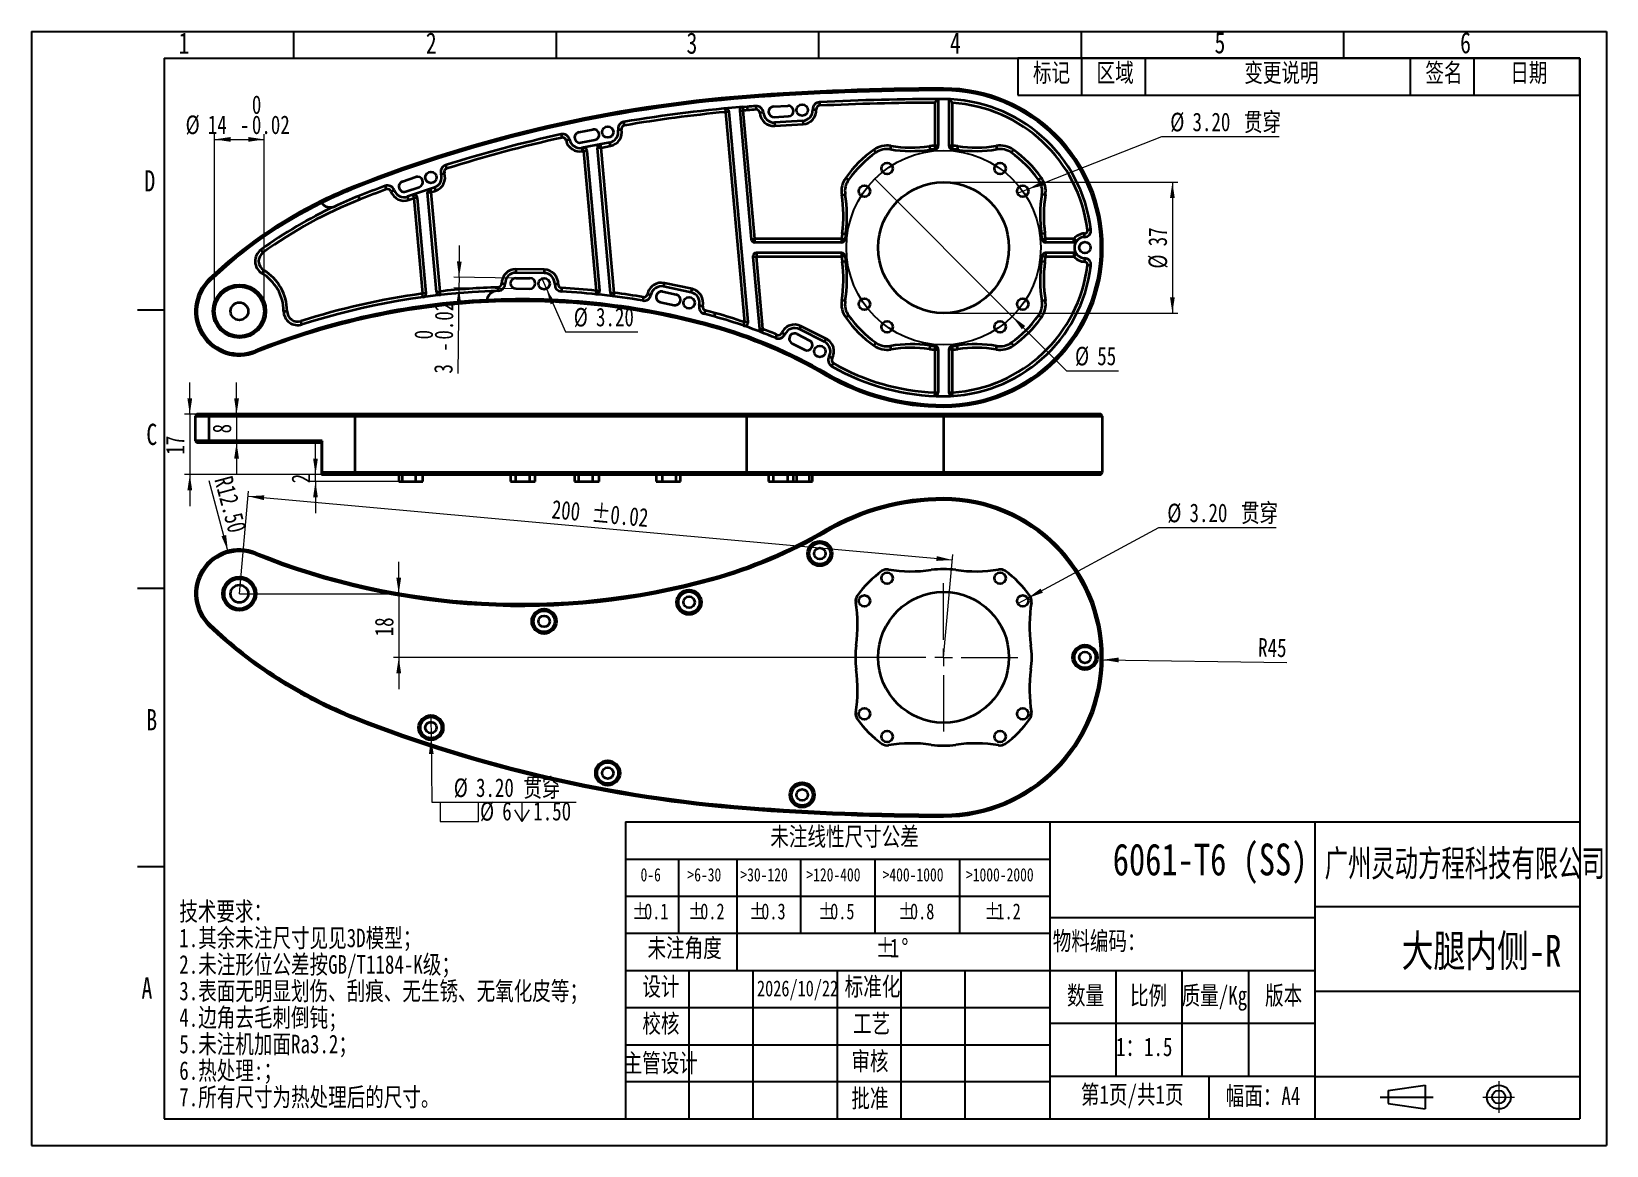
# Model space of a CAD drawing. Header units: millimetres. Extents: x 0 to 297, y 0 to 210.
import ezdxf

# ---------------------------------------------------------------- set-up
doc = ezdxf.new("R2010")
doc.units = ezdxf.units.MM
doc.linetypes.add('SLD-中心线', pattern=[34.29, 30.48, -1.27, 1.27, -1.27])
doc.linetypes.add('SLD-实线', pattern=[0])
for name, color, linetype in [('中心线层', 1, 'SLD-中心线'), ('尺寸线层', 83, 'SLD-实线'), ('文本', 7, 'SLD-实线')]:
    doc.layers.add(name, color=color, linetype=linetype)
doc.layers.add('粗实线层', color=7, linetype='SLD-实线', lineweight=35)
doc.styles.add('SLDTEXTSTYLE0', font='长仿宋体', dxfattribs={"bigfont": 'bigfont'})
doc.styles.add('SLDTEXTSTYLE1', font='长仿宋体')
doc.styles.add('SLDTEXTSTYLE2', font='长仿宋体')
doc.styles.add('SLDTEXTSTYLE3', font='长仿宋体', dxfattribs={"width": 0.880888, "bigfont": 'bigfont'})
doc.dimstyles.new('SLDDIMSTYLE0', dxfattribs={"dimtxt": 3.5, "dimasz": 3, "dimexe": 0, "dimexo": 0.0625, "dimgap": 0.875, "dimtad": 2, "dimlfac": 1.5, "dimrnd": 1e-09, "dimzin": 12, "dimdsep": 46, "dimtxsty": 'SLDTEXTSTYLE2', "dimsah": 1, "dimcen": 0.09, "dimadec": 0, "dimazin": 3, "dimtfac": 1, "dimtmove": 0, "dimatfit": 0, "dimfxl": 0, "dimfrac": 2, "dimtolj": 1, "dimtzin": 12, "dimarcsym": 0})
doc.dimstyles.new('SLDDIMSTYLE1', dxfattribs={"dimtxt": 3.5, "dimasz": 3, "dimexe": 0, "dimexo": 0.0625, "dimgap": 0.875, "dimtad": 2, "dimlfac": 1.5, "dimrnd": 1e-09, "dimzin": 12, "dimdsep": 46, "dimtxsty": 'SLDTEXTSTYLE2', "dimsah": 1, "dimcen": 0.09, "dimadec": 0, "dimazin": 3, "dimtol": 1, "dimtp": 0.02, "dimtm": 0.02, "dimtfac": 1, "dimtofl": 0, "dimtmove": 0, "dimatfit": 3, "dimfxl": 0, "dimfrac": 2, "dimtolj": 1, "dimarcsym": 0})
doc.dimstyles.new('SLDDIMSTYLE10', dxfattribs={"dimtxt": 3.5, "dimasz": 3, "dimexe": 0, "dimexo": 0.0625, "dimgap": 0.875, "dimtad": 2, "dimlfac": 1.5, "dimrnd": 1e-09, "dimzin": 12, "dimdsep": 46, "dimtxsty": 'SLDTEXTSTYLE2', "dimsah": 1, "dimcen": 0.09, "dimadec": 0, "dimazin": 3, "dimtfac": 1, "dimtofl": 0, "dimtmove": 0, "dimatfit": 3, "dimfxl": 0, "dimfrac": 2, "dimtolj": 1, "dimtzin": 12, "dimarcsym": 0})
doc.dimstyles.new('SLDDIMSTYLE2', dxfattribs={"dimtxt": 3.5, "dimasz": 3, "dimexe": 0, "dimexo": 0.0625, "dimgap": 0.875, "dimtad": 0, "dimtih": 1, "dimtoh": 1, "dimlfac": 1.5, "dimrnd": 1e-09, "dimzin": 12, "dimdsep": 46, "dimtxsty": 'SLDTEXTSTYLE2', "dimblk1": 'NONE', "dimsah": 1, "dimcen": 0, "dimadec": 0, "dimazin": 3, "dimtfac": 1, "dimtmove": 0, "dimatfit": 3, "dimldrblk": 'NONE', "dimfxl": 0, "dimfrac": 2, "dimtolj": 1, "dimtzin": 12, "dimarcsym": 0})
doc.dimstyles.new('SLDDIMSTYLE3', dxfattribs={"dimtxt": 3.5, "dimasz": 3, "dimexe": 0, "dimexo": 0.0625, "dimgap": 0.875, "dimtad": 0, "dimtih": 1, "dimtoh": 1, "dimlfac": 1.5, "dimrnd": 1e-09, "dimzin": 4, "dimdsep": 46, "dimtxsty": 'SLDTEXTSTYLE2', "dimblk1": 'NONE', "dimsah": 1, "dimcen": 0, "dimadec": 0, "dimazin": 1, "dimtfac": 1, "dimtmove": 0, "dimatfit": 3, "dimldrblk": 'NONE', "dimfxl": 0, "dimfrac": 2, "dimtolj": 1, "dimtzin": 12, "dimarcsym": 0})
doc.dimstyles.new('SLDDIMSTYLE4', dxfattribs={"dimtxt": 3.5, "dimasz": 3, "dimexe": 0, "dimexo": 0.0625, "dimgap": 0.875, "dimtad": 2, "dimlfac": 1.5, "dimrnd": 1e-09, "dimzin": 12, "dimdsep": 46, "dimtxsty": 'SLDTEXTSTYLE2', "dimsah": 1, "dimcen": 0, "dimadec": 0, "dimazin": 3, "dimtfac": 1, "dimtofl": 0, "dimtmove": 0, "dimatfit": 3, "dimfxl": 0, "dimfrac": 2, "dimtolj": 1, "dimtzin": 12, "dimarcsym": 0})
doc.dimstyles.new('SLDDIMSTYLE5', dxfattribs={"dimtxt": 3.5, "dimasz": 3, "dimexe": 0, "dimexo": 0.0625, "dimgap": 0.875, "dimtad": 2, "dimlfac": 1.5, "dimrnd": 1e-09, "dimzin": 4, "dimdsep": 46, "dimtxsty": 'SLDTEXTSTYLE2', "dimsah": 1, "dimcen": 0, "dimadec": 0, "dimazin": 1, "dimtfac": 1, "dimtofl": 0, "dimtmove": 0, "dimatfit": 3, "dimfxl": 0, "dimfrac": 2, "dimtolj": 1, "dimtzin": 12, "dimarcsym": 0})
doc.dimstyles.new('SLDDIMSTYLE6', dxfattribs={"dimtxt": 3.5, "dimasz": 3, "dimexe": 0, "dimexo": 0.0625, "dimgap": 0.875, "dimtad": 2, "dimlfac": 1.5, "dimrnd": 1e-09, "dimzin": 12, "dimdsep": 46, "dimtxsty": 'SLDTEXTSTYLE2', "dimblk1": 'NONE', "dimsah": 1, "dimcen": 0, "dimadec": 0, "dimazin": 3, "dimtfac": 1, "dimtmove": 0, "dimatfit": 3, "dimldrblk": 'NONE', "dimfxl": 0, "dimfrac": 2, "dimtolj": 1, "dimtzin": 12, "dimarcsym": 0})
doc.dimstyles.new('SLDDIMSTYLE7', dxfattribs={"dimtxt": 3.5, "dimasz": 3, "dimexe": 0, "dimexo": 0.0625, "dimgap": 0.875, "dimtad": 2, "dimlfac": 1.5, "dimrnd": 1e-09, "dimzin": 12, "dimdsep": 46, "dimtxsty": 'SLDTEXTSTYLE2', "dimsah": 1, "dimcen": 0.09, "dimadec": 0, "dimazin": 3, "dimtol": 1, "dimtm": 0.02, "dimtfac": 1, "dimtofl": 0, "dimtmove": 0, "dimatfit": 3, "dimfxl": 0, "dimfrac": 2, "dimtolj": 1, "dimarcsym": 0})
doc.dimstyles.new('SLDDIMSTYLE8', dxfattribs={"dimtxt": 3.5, "dimasz": 3, "dimexe": 0, "dimexo": 0.0625, "dimgap": 0.875, "dimtad": 2, "dimlfac": 1.5, "dimrnd": 1e-09, "dimzin": 12, "dimdsep": 46, "dimtxsty": 'SLDTEXTSTYLE2', "dimsah": 1, "dimcen": 0.09, "dimadec": 0, "dimazin": 3, "dimtol": 1, "dimtm": 0.02, "dimtfac": 1, "dimtmove": 0, "dimatfit": 0, "dimfxl": 0, "dimfrac": 2, "dimtolj": 1, "dimarcsym": 0})
doc.dimstyles.new('SLDDIMSTYLE9', dxfattribs={"dimtxt": 3.5, "dimasz": 3, "dimexe": 0, "dimexo": 0.0625, "dimgap": 0.875, "dimtad": 0, "dimtih": 1, "dimtoh": 1, "dimlfac": 1.5, "dimrnd": 1e-09, "dimzin": 4, "dimdsep": 46, "dimtxsty": 'SLDTEXTSTYLE2', "dimblk1": 'NONE', "dimsah": 1, "dimcen": 0, "dimadec": 0, "dimazin": 1, "dimtfac": 1, "dimtmove": 0, "dimatfit": 3, "dimldrblk": 'NONE', "dimfxl": 0, "dimfrac": 2, "dimtolj": 1, "dimtzin": 12, "dimarcsym": 0})

msp = doc.modelspace()

# ---------------------------------------------------------------- texts
at = {"layer": '文本', "linetype": 'SLD-实线', "lineweight": 18}
for s, insert, char_height, attachment_point, style in [('1', (27.7205, 209.8118), 4, 1, 'SLDTEXTSTYLE1'), ('2', (74.3597, 209.8118), 4, 1, 'SLDTEXTSTYLE1'), ('3', (123.5176, 209.8118), 4, 1, 'SLDTEXTSTYLE1'), ('4', (173.1919, 209.8118), 4, 1, 'SLDTEXTSTYLE1'), ('5', (223.0885, 209.8869), 4, 1, 'SLDTEXTSTYLE1'), ('6', (269.4005, 209.8869), 4, 1, 'SLDTEXTSTYLE1'), ('D', (21.2937, 183.851), 4, 1, 'SLDTEXTSTYLE1'), ('C', (21.6612, 136.0618), 4, 1, 'SLDTEXTSTYLE1'), ('B', (21.6612, 82.2545), 4, 1, 'SLDTEXTSTYLE1'), ('6061-T6 (SS)', (222.2572, 56.9221), 6, 2, 'SLDTEXTSTYLE2'), ('广州灵动方程科技有限公司', (243.8452, 55.7191), 5, 1, 'SLDTEXTSTYLE3'), ('技术要求：', (27.8644, 45.8841), 3.5, 1, 'SLDTEXTSTYLE0'), ('1.其余未注尺寸见见3D模型；', (27.8644, 40.8841), 3.5, 1, 'SLDTEXTSTYLE0'), ('物料编码：', (192.5793, 40.3195), 3.5, 1, 'SLDTEXTSTYLE0'), ('大腿内侧-R', (273.4214, 39.7104), 6, 2, 'SLDTEXTSTYLE0'), ('2.未注形位公差按GB/T1184-K级；', (27.8644, 35.8841), 3.5, 1, 'SLDTEXTSTYLE0'), ('A', (20.7491, 31.6776), 4, 1, 'SLDTEXTSTYLE1'), ('3.表面无明显划伤、刮痕、无生锈、无氧化皮等；', (27.8644, 30.8841), 3.5, 1, 'SLDTEXTSTYLE0'), ('设计', (115.195, 31.7209), 3.5, 1, 'SLDTEXTSTYLE0'), ('2026/10/22', (136.8093, 31.1194), 3, 1, 'SLDTEXTSTYLE2'), ('标准化', (153.3357, 31.7209), 3.5, 1, 'SLDTEXTSTYLE0'), ('数量', (195.2585, 30.0414), 3.5, 1, 'SLDTEXTSTYLE0'), ('比例', (207.1525, 30.0414), 3.5, 1, 'SLDTEXTSTYLE0'), ('质量/Kg', (216.882, 30.0414), 3.5, 1, 'SLDTEXTSTYLE0'), ('版本', (232.6177, 30.0414), 3.5, 1, 'SLDTEXTSTYLE0'), ('4.边角去毛刺倒钝;', (27.8644, 25.8841), 3.5, 1, 'SLDTEXTSTYLE0'), ('校核', (115.195, 24.7386), 3.5, 1, 'SLDTEXTSTYLE0'), ('工艺', (154.9107, 24.7386), 3.5, 1, 'SLDTEXTSTYLE0'), ('5.未注机加面Ra3.2；', (27.8644, 20.8841), 3.5, 1, 'SLDTEXTSTYLE0'), ('主管设计', (111.6497, 17.3105), 3.5, 1, 'SLDTEXTSTYLE0'), ('审核', (154.6003, 17.6531), 3.5, 1, 'SLDTEXTSTYLE0'), ('1：1.5', (204.5, 20.3402), 3.5, 1, 'SLDTEXTSTYLE0'), ('6.热处理:；', (27.8644, 15.8841), 3.5, 1, 'SLDTEXTSTYLE0'), ('第1页/共1页', (197.8882, 11.3599), 3.5, 1, 'SLDTEXTSTYLE0'), ('7.所有尺寸为热处理后的尺寸。', (27.8644, 10.8841), 3.5, 1, 'SLDTEXTSTYLE0'), ('批准', (154.6003, 10.6499), 3.5, 1, 'SLDTEXTSTYLE0'), ('幅面：A4', (225.1925, 11.1165), 3.5, 1, 'SLDTEXTSTYLE0')]:
    msp.add_mtext(s, dxfattribs=dict(at, insert=insert, char_height=char_height, attachment_point=attachment_point, style=style))

# ---------------------------------------------------------------- blocks, each defined once
blk = doc.blocks.new('SW_TABLEANNOTATION_0')
at = {"color": 0}
for p, q in [((0, 0), (0, -7)), ((0, 0), (12, 0)), ((0, 0), (0, -7)), ((106, 0), (0, 0)), ((12, 0), (12, -7)), ((12, 0), (24, 0)), ((24, 0), (24, -7)), ((24, 0), (74, 0)), ((74, 0), (74, -7)), ((74, 0), (86, 0)), ((86, 0), (86, -7)), ((86, 0), (106, 0)), ((106, 0), (106, -7)), ((106, -7), (106, 0)), ((0, -7), (12, -7)), ((0, -7), (106, -7)), ((12, -7), (24, -7)), ((24, -7), (74, -7)), ((74, -7), (86, -7)), ((86, -7), (106, -7))]:
    blk.add_line(p, q, dxfattribs=at)
at = {"color": 0, "char_height": 3.5, "attachment_point": 1, "style": 'SLDTEXTSTYLE0'}
for s, insert in [('标记', (2.85, -1.01)), ('区域', (14.85, -1.01)), ('变更说明', (42.7, -1.01)), ('签名', (76.85, -1.01)), ('日期', (92.85, -1.01))]:
    blk.add_mtext(s, dxfattribs=dict(at, insert=insert))
blk = doc.blocks.new('SW_TABLEANNOTATION_1')
at = {"color": 0}
for p, q in [((0, 0), (0, -7)), ((0, 0), (5, 0)), ((5, 0), (10, 0)), ((10, 0), (21, 0)), ((21, 0), (33, 0)), ((33, 0), (47, 0)), ((47, 0), (63, 0)), ((63, 0), (80, 0)), ((80, 0), (80, -7)), ((0, -7), (0, -14)), ((0, -7), (5, -7)), ((5, -7), (10, -7)), ((10, -7), (10, -14)), ((10, -7), (21, -7)), ((21, -7), (21, -14)), ((21, -7), (33, -7)), ((33, -7), (33, -14)), ((33, -7), (47, -7)), ((47, -7), (47, -14)), ((47, -7), (63, -7)), ((63, -7), (63, -14)), ((63, -7), (80, -7)), ((80, -7), (80, -14)), ((0, -14), (0, -21)), ((0, -14), (5, -14)), ((5, -14), (10, -14)), ((10, -14), (10, -21)), ((10, -14), (21, -14)), ((21, -14), (21, -21)), ((21, -14), (33, -14)), ((33, -14), (33, -21)), ((33, -14), (47, -14)), ((47, -14), (47, -21)), ((47, -14), (63, -14)), ((63, -14), (63, -21)), ((63, -14), (80, -14)), ((80, -14), (80, -21)), ((0, -21), (0, -28)), ((0, -21), (5, -21)), ((5, -21), (10, -21)), ((10, -21), (21, -21)), ((21, -21), (21, -28)), ((21, -21), (21, -28)), ((21, -21), (33, -21)), ((33, -21), (47, -21)), ((47, -21), (63, -21)), ((63, -21), (80, -21)), ((80, -21), (80, -28)), ((0, -28), (5, -28)), ((5, -28), (10, -28)), ((10, -28), (21, -28)), ((21, -28), (33, -28)), ((33, -28), (47, -28)), ((47, -28), (63, -28)), ((63, -28), (80, -28))]:
    blk.add_line(p, q, dxfattribs=at)
at = {"color": 0, "attachment_point": 1}
for s, insert, char_height, style in [('未注线性尺寸公差', (27.32, -1.01), 3.5, 'SLDTEXTSTYLE0'), ('0-6', (2.85, -8.72), 2.5, 'SLDTEXTSTYLE2'), ('>6-30', (11.69, -8.72), 2.5, 'SLDTEXTSTYLE2'), ('>30-120', (21.68, -8.72), 2.5, 'SLDTEXTSTYLE2'), ('>120-400', (34.12, -8.72), 2.5, 'SLDTEXTSTYLE2'), ('>400-1000', (48.5, -8.72), 2.5, 'SLDTEXTSTYLE2'), ('>1000-2000', (64.22, -8.72), 2.5, 'SLDTEXTSTYLE2'), ('%%p', (1.25, -15.37), 3, 'SLDTEXTSTYLE2'), ('0.1', (3.52, -15.37), 3, 'SLDTEXTSTYLE2'), ('%%p', (11.84, -15.37), 3, 'SLDTEXTSTYLE2'), ('0.2', (14.1, -15.37), 3, 'SLDTEXTSTYLE2'), ('%%p', (23.34, -15.37), 3, 'SLDTEXTSTYLE2'), ('0.3', (25.61, -15.37), 3, 'SLDTEXTSTYLE2'), ('%%p', (36.34, -15.37), 3, 'SLDTEXTSTYLE2'), ('0.5', (38.6, -15.37), 3, 'SLDTEXTSTYLE2'), ('%%p', (51.4, -15.37), 3, 'SLDTEXTSTYLE2'), ('0.8', (53.66, -15.37), 3, 'SLDTEXTSTYLE2'), ('%%p', (67.69, -15.37), 3, 'SLDTEXTSTYLE2'), ('1.2', (69.96, -15.37), 3, 'SLDTEXTSTYLE2'), ('未注角度', (4.16, -22.01), 3.5, 'SLDTEXTSTYLE0'), ('%%p', (47.19, -22.01), 3.5, 'SLDTEXTSTYLE2'), ('1', (49.84, -22.01), 3.5, 'SLDTEXTSTYLE2'), ('%%d', (52.04, -22.01), 3.5, 'SLDTEXTSTYLE2')]:
    blk.add_mtext(s, dxfattribs=dict(at, insert=insert, char_height=char_height, style=style))
blk = doc.blocks.new('_D')
at = {"layer": '尺寸线层', "linetype": 'SLD-实线', "lineweight": 18}
for p, q in [((38.67, 137.84), (38.67, 143.84)), ((38.67, 137.84), (38.67, 132.5)), ((38.67, 132.5), (38.67, 126.5))]:
    blk.add_line(p, q, dxfattribs=at)
for points in [[(38.67, 137.84), (39.12, 140.84), (38.22, 140.84)], [(38.67, 132.5), (38.22, 129.5), (39.12, 129.5)]]:
    blk.add_solid(points, dxfattribs=at)
at = {"layer": '尺寸线层', "linetype": 'SLD-实线', "lineweight": 18, "insert": (34.16, 134.24), "char_height": 3.5, "attachment_point": 1, "rotation": 90, "style": 'SLDTEXTSTYLE2'}
blk.add_mtext('8', dxfattribs=at)
blk = doc.blocks.new('_D_1')
at = {"layer": '尺寸线层', "linetype": 'SLD-实线', "lineweight": 18}
for p, q in [((29.85, 137.84), (29.85, 143.84)), ((33.69, 137.84), (28.85, 137.84)), ((29.85, 137.84), (29.85, 126.5)), ((54.7, 126.5), (28.85, 126.5)), ((29.85, 126.5), (29.85, 120.5))]:
    blk.add_line(p, q, dxfattribs=at)
for points in [[(29.85, 137.84), (30.3, 140.84), (29.4, 140.84)], [(29.85, 126.5), (29.4, 123.5), (30.3, 123.5)]]:
    blk.add_solid(points, dxfattribs=at)
at = {"layer": '尺寸线层', "linetype": 'SLD-实线', "lineweight": 18, "insert": (25.34, 130.22), "char_height": 3.5, "attachment_point": 1, "rotation": 90, "style": 'SLDTEXTSTYLE2'}
blk.add_mtext('17', dxfattribs=at)
blk = doc.blocks.new('_D_2')
at = {"layer": '尺寸线层', "linetype": 'SLD-实线', "lineweight": 18}
for p, q in [((53.55, 126.5), (53.55, 132.5)), ((54.7, 126.5), (52.55, 126.5)), ((69.95, 125.17), (52.55, 125.17)), ((53.55, 125.17), (53.55, 126.5)), ((53.55, 125.17), (53.55, 119.17))]:
    blk.add_line(p, q, dxfattribs=at)
for points in [[(53.55, 126.5), (54, 129.5), (53.1, 129.5)], [(53.55, 125.17), (53.1, 122.17), (54, 122.17)]]:
    blk.add_solid(points, dxfattribs=at)
at = {"layer": '尺寸线层', "linetype": 'SLD-实线', "lineweight": 18, "insert": (49.04, 124.83), "char_height": 3.5, "attachment_point": 1, "rotation": 90, "style": 'SLDTEXTSTYLE2'}
blk.add_mtext('2', dxfattribs=at)
blk = doc.blocks.new('_D_3')
at = {"layer": '尺寸线层', "linetype": 'SLD-实线', "lineweight": 18}
for p, q in [((39.2, 104.02), (40.95, 123.38)), ((40.86, 122.38), (173.65, 110.38)), ((171.99, 92.02), (173.74, 111.38))]:
    blk.add_line(p, q, dxfattribs=at)
for points in [[(40.86, 122.38), (43.81, 121.66), (43.89, 122.56)], [(173.65, 110.38), (170.7, 111.1), (170.62, 110.2)]]:
    blk.add_solid(points, dxfattribs=at)
at = {"layer": '尺寸线层', "linetype": 'SLD-实线', "lineweight": 18, "char_height": 3.5, "attachment_point": 1, "rotation": 354.8364, "style": 'SLDTEXTSTYLE2'}
for s, insert in [('200', (98.28, 121.72)), (' ±0.02', (104.01, 121.2))]:
    blk.add_mtext(s, dxfattribs=dict(at, insert=insert))
blk = doc.blocks.new('SW_SYMBOL_HOLE_SPOT')
at = {"layer": '尺寸线层', "color": 0, "linetype": 'SLD-实线', "lineweight": 18}
for p, q in [((0, 875), (0, 75)), ((1600, 75), (1600, 875)), ((0, 75), (1600, 75))]:
    blk.add_line(p, q, dxfattribs=at)
blk = doc.blocks.new('SW_SYMBOL_HOLE_DEPTH')
at = {"layer": '尺寸线层', "color": 0, "linetype": 'SLD-实线', "lineweight": 18}
for p, q in [((0, 875), (800, 875)), ((400, 875), (400, 75)), ((100, 555), (400, 75)), ((700, 555), (400, 75))]:
    blk.add_line(p, q, dxfattribs=at)
blk = doc.blocks.new('_D_4')
at = {"layer": '尺寸线层', "linetype": 'SLD-实线', "lineweight": 18}
for p, q in [((75.3, 80.78), (75.35, 76.78)), ((75.35, 76.78), (75.5, 64.7)), ((75.5, 64.7), (102.74, 64.7))]:
    blk.add_line(p, q, dxfattribs=at)
blk.add_solid([(75.35, 76.78), (74.94, 73.77), (75.84, 73.78)], dxfattribs=at)
at = {"layer": '尺寸线层', "linetype": 'SLD-实线', "lineweight": 18, "xscale": 0.004511737089201878, "yscale": 0.004511737089201878, "zscale": 0.004511737089201878}
for name, p in [('SW_SYMBOL_HOLE_SPOT', (77.09, 60.75)), ('SW_SYMBOL_HOLE_DEPTH', (90.66, 60.75))]:
    blk.add_blockref(name, p, dxfattribs=at)
at = {"layer": '尺寸线层', "linetype": 'SLD-实线', "lineweight": 18, "char_height": 3.5, "attachment_point": 1}
for s, insert, style in [('%%c', (79.63, 69.19), 'SLDTEXTSTYLE2'), ('3.20 贯穿', (83.82, 69.21), 'SLDTEXTSTYLE0'), ('%%c', (84.58, 64.75), 'SLDTEXTSTYLE2'), ('6', (88.77, 64.78), 'SLDTEXTSTYLE2'), ('1.50', (94.62, 64.78), 'SLDTEXTSTYLE2')]:
    blk.add_mtext(s, dxfattribs=dict(at, insert=insert, style=style))
blk = doc.blocks.new('_None')
blk = doc.blocks.new('_D_5')
at = {"layer": '尺寸线层', "linetype": 'SLD-实线', "lineweight": 18}
for p, q in [((187.86, 103.17), (212.6, 116.51)), ((212.6, 116.51), (234.74, 116.51)), ((185.98, 102.16), (187.86, 103.17))]:
    blk.add_line(p, q, dxfattribs=at)
blk.add_solid([(187.86, 103.17), (190.71, 104.2), (190.28, 104.99)], dxfattribs=at)
at = {"layer": '尺寸线层', "linetype": 'SLD-实线', "lineweight": 18, "char_height": 3.5, "attachment_point": 1}
for s, insert, style in [('%%c', (214.18, 120.99), 'SLDTEXTSTYLE2'), ('3.20', (218.37, 121.02), 'SLDTEXTSTYLE2'), (' 贯穿', (226.28, 121.02), 'SLDTEXTSTYLE0')]:
    blk.add_mtext(s, dxfattribs=dict(at, insert=insert, style=style))
blk = doc.blocks.new('_D_6')
at = {"layer": '尺寸线层', "linetype": 'SLD-实线', "lineweight": 18}
for p, q in [((69.25, 104.02), (69.25, 110.02)), ((39.2, 104.02), (70.25, 104.02)), ((69.25, 104.02), (69.25, 92.02)), ((157.99, 92.02), (68.25, 92.02)), ((69.25, 92.02), (69.25, 86.02))]:
    blk.add_line(p, q, dxfattribs=at)
for points in [[(69.25, 104.02), (69.7, 107.02), (68.8, 107.02)], [(69.25, 92.02), (68.8, 89.02), (69.7, 89.02)]]:
    blk.add_solid(points, dxfattribs=at)
at = {"layer": '尺寸线层', "linetype": 'SLD-实线', "lineweight": 18, "insert": (64.74, 95.98), "char_height": 3.5, "attachment_point": 1, "rotation": 90, "style": 'SLDTEXTSTYLE2'}
blk.add_mtext('18', dxfattribs=at)
blk = doc.blocks.new('_D_7')
at = {"layer": '尺寸线层', "linetype": 'SLD-实线', "lineweight": 18}
blk.add_line((201.99, 91.57), (236.71, 91.06), dxfattribs=at)
blk.add_solid([(201.99, 91.57), (204.98, 91.08), (204.99, 91.98)], dxfattribs=at)
at = {"layer": '尺寸线层', "linetype": 'SLD-实线', "lineweight": 18, "insert": (231.34, 95.65), "char_height": 3.5, "attachment_point": 1, "rotation": 359.151, "style": 'SLDTEXTSTYLE2'}
blk.add_mtext('R45', dxfattribs=at)
blk = doc.blocks.new('_D_8')
at = {"layer": '尺寸线层', "linetype": 'SLD-实线', "lineweight": 18}
blk.add_line((37.04, 112.07), (33.49, 125.32), dxfattribs=at)
blk.add_solid([(37.04, 112.07), (36.7, 115.08), (35.83, 114.85)], dxfattribs=at)
at = {"layer": '尺寸线层', "linetype": 'SLD-实线', "lineweight": 18, "insert": (37.83, 126.48), "char_height": 3.5, "attachment_point": 1, "rotation": 285, "style": 'SLDTEXTSTYLE2'}
blk.add_mtext('R12.50', dxfattribs=at)
blk = doc.blocks.new('SW_CENTERMARKSYMBOL_0')
at = {"layer": '中心线层', "color": 0, "linetype": 'SLD-中心线', "lineweight": 18}
for p, q in [((0, 3.33), (0, 14)), ((-3.33, 0), (-14, 0)), ((0, 0), (-1.67, 0)), ((0, 0), (0, 1.67)), ((0, 0), (0, -1.67)), ((0, 0), (1.67, 0)), ((3.33, 0), (14, 0)), ((0, -3.33), (0, -14))]:
    blk.add_line(p, q, dxfattribs=at)
blk = doc.blocks.new('_D_9')
at = {"layer": '尺寸线层', "linetype": 'SLD-实线', "lineweight": 18}
for p, q in [((159.03, 182.22), (184.95, 156.29)), ((184.95, 156.29), (195.2, 146.05)), ((195.2, 146.05), (205, 146.05))]:
    blk.add_line(p, q, dxfattribs=at)
blk.add_solid([(184.95, 156.29), (186.76, 153.85), (187.39, 154.49)], dxfattribs=at)
at = {"layer": '尺寸线层', "linetype": 'SLD-实线', "lineweight": 18, "char_height": 3.5, "attachment_point": 1, "style": 'SLDTEXTSTYLE2'}
for s, insert in [('%%c', (196.78, 150.56)), ('55', (200.97, 150.59))]:
    blk.add_mtext(s, dxfattribs=dict(at, insert=insert))
blk = doc.blocks.new('_D_10')
at = {"layer": '尺寸线层', "linetype": 'SLD-实线', "lineweight": 18}
for p, q in [((34.53, 157.26), (34.53, 190.66)), ((43.87, 157.26), (43.87, 190.66)), ((34.53, 189.66), (43.87, 189.66))]:
    blk.add_line(p, q, dxfattribs=at)
for points in [[(34.53, 189.66), (37.53, 189.21), (37.53, 190.11)], [(43.87, 189.66), (40.87, 190.11), (40.87, 189.21)]]:
    blk.add_solid(points, dxfattribs=at)
at = {"layer": '尺寸线层', "linetype": 'SLD-实线', "lineweight": 18, "char_height": 3.5, "attachment_point": 1, "style": 'SLDTEXTSTYLE2'}
for s, insert in [('0', (41.56, 197.97)), ('%%c', (29.06, 194.17)), ('14', (33.25, 194.2)), ('0.02', (41.56, 194.17)), ('-', (39.29, 194.17))]:
    blk.add_mtext(s, dxfattribs=dict(at, insert=insert))
blk = doc.blocks.new('_D_11')
at = {"layer": '尺寸线层', "linetype": 'SLD-实线', "lineweight": 18}
for p, q in [((80.63, 163.65), (80.7, 169.65)), ((91.34, 163.52), (79.63, 163.66)), ((80.63, 163.65), (80.61, 161.65)), ((91.31, 161.52), (79.61, 161.66)), ((80.61, 161.65), (80.42, 145.5))]:
    blk.add_line(p, q, dxfattribs=at)
for points in [[(80.63, 163.65), (81.12, 166.64), (80.22, 166.65)], [(80.61, 161.65), (80.12, 158.65), (81.02, 158.64)]]:
    blk.add_solid(points, dxfattribs=at)
at = {"layer": '尺寸线层', "linetype": 'SLD-实线', "lineweight": 18, "char_height": 3.5, "attachment_point": 1, "rotation": 89.3344, "style": 'SLDTEXTSTYLE2'}
for s, insert in [('0.02', (75.98, 151.94)), ('0', (72.18, 151.98)), ('-', (75.96, 149.68)), ('3', (75.89, 145.55))]:
    blk.add_mtext(s, dxfattribs=dict(at, insert=insert))
blk = doc.blocks.new('_D_12')
at = {"layer": '尺寸线层', "linetype": 'SLD-实线', "lineweight": 18}
for p, q in [((96.23, 163.44), (97.09, 161.49)), ((97.09, 161.49), (100.67, 153.38)), ((100.67, 153.38), (114.35, 153.38))]:
    blk.add_line(p, q, dxfattribs=at)
blk.add_solid([(97.09, 161.49), (97.89, 158.56), (98.71, 158.93)], dxfattribs=at)
at = {"layer": '尺寸线层', "linetype": 'SLD-实线', "lineweight": 18, "char_height": 3.5, "attachment_point": 1, "style": 'SLDTEXTSTYLE2'}
for s, insert in [('%%c', (102.26, 157.89)), ('3.20', (106.45, 157.92))]:
    blk.add_mtext(s, dxfattribs=dict(at, insert=insert))
blk = doc.blocks.new('_D_13')
at = {"layer": '尺寸线层', "linetype": 'SLD-实线', "lineweight": 18}
for p, q in [((171.99, 181.59), (216.14, 181.59)), ((215.14, 181.59), (215.14, 156.92)), ((171.99, 156.92), (216.14, 156.92))]:
    blk.add_line(p, q, dxfattribs=at)
for points in [[(215.14, 181.59), (214.69, 178.59), (215.59, 178.59)], [(215.14, 156.92), (215.59, 159.92), (214.69, 159.92)]]:
    blk.add_solid(points, dxfattribs=at)
at = {"layer": '尺寸线层', "linetype": 'SLD-实线', "lineweight": 18, "char_height": 3.5, "attachment_point": 1, "rotation": 90, "style": 'SLDTEXTSTYLE2'}
for s, insert in [('37', (210.61, 169.5)), ('%%c', (210.63, 165.31))]:
    blk.add_mtext(s, dxfattribs=dict(at, insert=insert))
blk = doc.blocks.new('_D_14')
at = {"layer": '尺寸线层', "linetype": 'SLD-实线', "lineweight": 18}
for p, q in [((187.91, 180.29), (213.16, 190.2)), ((213.16, 190.2), (235.3, 190.2)), ((185.92, 179.51), (187.91, 180.29))]:
    blk.add_line(p, q, dxfattribs=at)
blk.add_solid([(187.91, 180.29), (190.87, 180.97), (190.54, 181.81)], dxfattribs=at)
at = {"layer": '尺寸线层', "linetype": 'SLD-实线', "lineweight": 18, "char_height": 3.5, "attachment_point": 1}
for s, insert, style in [('%%c', (214.74, 194.69), 'SLDTEXTSTYLE2'), ('3.20', (218.93, 194.71), 'SLDTEXTSTYLE2'), (' 贯穿', (226.84, 194.71), 'SLDTEXTSTYLE0')]:
    blk.add_mtext(s, dxfattribs=dict(at, insert=insert, style=style))

# ---------------------------------------------------------------- dimensions: what is measured, and where the dimension line sits
at = {"layer": '尺寸线层', "linetype": 'SLD-实线', "lineweight": 18}
dim = msp.add_linear_dim(base=(43.8651, 189.6616), p1=(34.5318, 157.255), p2=(43.8651, 157.255), text='%%c<>', dimstyle='SLDDIMSTYLE7', dxfattribs=at)
dim.commit()
dim.dimension.update_dxf_attribs({"geometry": '_D_10', "text_midpoint": (39.1985, 189.6616), "dimtype": 160})
for p1, p2, text, dimstyle, picture, middle in [((185.9232, 179.5115), (187.9091, 180.291), '<> 贯穿', 'SLDDIMSTYLE3', '_D_14', (225.0237, 192.391)), ((185.9772, 102.1578), (187.8551, 103.1702), '<> 贯穿', 'SLDDIMSTYLE3', '_D_5', (224.4635, 118.6986)), ((75.2991, 80.7768), (75.3489, 76.7771), '%%c3.20 贯穿\\P{\\fGDT;v}<>{\\fGDT;x}1.50', 'SLDDIMSTYLE2', '_D_4', (89.9125, 64.6743))]:
    dim = msp.add_diameter_dim_2p(p1=p1, p2=p2, text=text, dimstyle=dimstyle, dxfattribs=at)
    dim.commit()
    dim.dimension.update_dxf_attribs({"geometry": picture, "text_midpoint": middle, "dimtype": 163})
for p1, p2, dimstyle, picture, middle in [((159.0271, 182.2187), (184.9543, 156.2914), 'SLDDIMSTYLE6', '_D_9', (200.89, 148.2667)), ((96.226, 163.4381), (97.0887, 161.487), 'SLDDIMSTYLE9', '_D_12', (108.3072, 155.5967))]:
    dim = msp.add_diameter_dim_2p(p1=p1, p2=p2, dimstyle=dimstyle, dxfattribs=at)
    dim.commit()
    dim.dimension.update_dxf_attribs({"geometry": picture, "text_midpoint": middle, "dimtype": 163})
dim = msp.add_linear_dim(base=(215.1446, 156.9217), p1=(171.9907, 181.5884), p2=(171.9907, 156.9217), angle=90, text='%%c<>', dimstyle='SLDDIMSTYLE10', dxfattribs=at)
dim.commit()
dim.dimension.update_dxf_attribs({"geometry": '_D_13', "text_midpoint": (215.1446, 169.255), "dimtype": 160})
for base, p1, p2, angle, dimstyle, picture, middle in [((80.6095, 161.6489), (91.336, 163.5244), (91.3128, 161.5245), 89.334438, 'SLDDIMSTYLE8', '_D_11', (80.5042, 152.5812)), ((29.8549, 126.505), (33.6876, 137.8383), (54.7007, 126.505), 90, 'SLDDIMSTYLE0', '_D_1', (29.8549, 132.1717)), ((38.6721, 132.505), (33.6876, 137.8383), (33.6876, 132.505), 90, 'SLDDIMSTYLE0', '_D', (38.6721, 135.1717)), ((53.5527, 126.505), (69.9548, 125.1717), (54.7007, 126.505), 90, 'SLDDIMSTYLE0', '_D_2', (53.5527, 125.8383)), ((173.6502, 110.3814), (39.1985, 104.0178), (171.9907, 92.0178), 354.836393, 'SLDDIMSTYLE1', '_D_3', (107.254, 116.3814)), ((69.2517, 92.0178), (39.1985, 104.0178), (157.9907, 92.0178), 90, 'SLDDIMSTYLE0', '_D_6', (69.2517, 98.0178))]:
    dim = msp.add_linear_dim(base=base, p1=p1, p2=p2, angle=angle, dimstyle=dimstyle, dxfattribs=at)
    dim.commit()
    dim.dimension.update_dxf_attribs({"geometry": picture, "text_midpoint": middle, "dimtype": 160})
for center, mpoint, dimstyle, picture, middle in [((39.1985, 104.0178), (37.0416, 112.0671), 'SLDDIMSTYLE5', '_D_8', (34.985, 119.7426)), ((171.9907, 92.0178), (201.9874, 91.5732), 'SLDDIMSTYLE4', '_D_7', (234.0305, 91.0984))]:
    dim = msp.add_radius_dim(center=center, mpoint=mpoint, dimstyle=dimstyle, dxfattribs=at)
    dim.commit()
    dim.dimension.update_dxf_attribs({"geometry": picture, "text_midpoint": middle, "dimtype": 164})

# ---------------------------------------------------------------- linework, layer by layer
for p, q in [((0, 210), (297, 210)), ((0, 210), (0, 0)), ((49.5, 205), (49.5, 210)), ((99, 205), (99, 210)), ((148.5, 205), (148.5, 210)), ((198, 205), (198, 210)), ((247.5, 205), (247.5, 210)), ((297, 210), (297, 0)), ((25, 205), (25, 5)), ((25, 205), (292, 205)), ((292, 205), (292, 5)), ((25, 157.5), (20, 157.5)), ((25, 105), (20, 105)), ((112, 61), (292, 61)), ((112, 61), (112, 5)), ((192, 61), (192, 5)), ((242, 61), (242, 5)), ((25, 52.5), (20, 52.5)), ((292, 45), (242, 45)), ((192, 43), (242, 43)), ((112, 33), (192, 33)), ((124, 5), (124, 33)), ((136, 33), (136, 5)), ((152, 5), (152, 33)), ((164, 5), (164, 33)), ((176, 33), (176, 5)), ((192, 33), (242, 33)), ((204.5, 33), (204.5, 13)), ((217, 13), (217, 33)), ((229.5, 33), (229.5, 13)), ((292, 29), (242, 29)), ((112, 26), (192, 26)), ((242, 23), (192, 23)), ((112, 19), (192, 19)), ((192, 12), (112, 12)), ((242, 13), (192, 13)), ((222, 13), (222, 5)), ((242, 13), (292, 13)), ((254.3263, 9.1343), (264.3263, 9.1343)), ((255.8263, 10.3843), (262.8263, 11.3843)), ((255.8263, 10.3843), (255.8263, 7.8843)), ((262.8263, 11.3843), (262.8263, 6.8843)), ((255.8263, 7.8843), (262.8263, 6.8843)), ((25, 5), (292, 5)), ((0, 0), (297, 0))]:
    msp.add_line(p, q)
for centre, radius in [((171.9907, 169.255), 18.3333), ((276.6808, 9.1343), 2.25), ((276.6808, 9.1343), 1.25)]:
    msp.add_circle(centre, radius)
at = {"layer": '中心线层', "linetype": 'SLD-中心线', "lineweight": 18}
for p, q in [((276.6808, 12.1343), (276.6808, 6.1343)), ((273.6808, 9.1343), (279.6808, 9.1343))]:
    msp.add_line(p, q, dxfattribs=at)
at = {"layer": '粗实线层', "linetype": 'SLD-实线', "lineweight": 35}
for p, q in [((171.9907, 198.9217), (171.9907, 199.255)), ((134.8258, 197.4936), (134.8002, 197.8259)), ((148.5836, 196.6871), (148.6159, 196.0212)), ((170.324, 196.5855), (170.324, 188.4829)), ((170.9907, 197.254), (170.9907, 188.4829)), ((172.9907, 197.2372), (172.9907, 188.4829)), ((173.6574, 188.4829), (173.6574, 196.5375)), ((130.831, 195.4805), (130.8931, 194.8168)), ((131.557, 194.8765), (130.8931, 194.8168)), ((130.8931, 194.8168), (134.4581, 155.1914)), ((135.1221, 155.2511), (131.557, 194.8765)), ((133.5499, 195.0453), (134.2139, 195.105)), ((133.5499, 195.0453), (135.7257, 170.862)), ((134.1607, 195.7695), (134.2139, 195.105)), ((136.3896, 170.9217), (134.2139, 195.105)), ((134.9537, 195.8318), (135.0048, 195.1671)), ((136.5822, 195.9544), (136.6311, 195.2895)), ((138.0053, 194.7203), (137.3402, 194.6746)), ((139.9397, 195.8555), (142.6014, 196.018)), ((140.0615, 193.8593), (142.7233, 194.0218)), ((145.4459, 193.1861), (140.1225, 192.8611)), ((145.4459, 193.1861), (145.4865, 192.5207)), ((147.3212, 195.2891), (147.9869, 195.3246)), ((99.8851, 190.6374), (100.0288, 189.9864)), ((103.2313, 191.012), (105.8482, 191.5246)), ((111.2815, 191.5303), (110.6255, 191.4117)), ((111.8179, 192.2958), (111.7053, 192.9529)), ((140.1225, 192.8611), (140.1631, 192.1957)), ((140.1631, 192.1957), (145.4865, 192.5207)), ((101.4666, 189.6176), (100.8143, 189.4799)), ((103.6157, 189.0493), (106.2327, 189.5619)), ((109.0418, 189.0932), (103.808, 188.068)), ((103.9361, 187.4137), (103.808, 188.068)), ((103.9361, 187.4137), (104.1123, 187.4482)), ((104.1123, 187.4482), (103.9841, 188.1025)), ((104.1123, 187.4482), (104.7762, 187.508)), ((104.1123, 187.4482), (106.4795, 161.1364)), ((107.1435, 161.1961), (104.7762, 187.508)), ((107.4011, 188.0925), (106.7371, 188.0328)), ((109.1975, 160.685), (106.7371, 188.0328)), ((107.4011, 188.0925), (107.2729, 188.7467)), ((107.4011, 188.0925), (109.17, 188.439)), ((109.8615, 160.7447), (107.4011, 188.0925)), ((109.17, 188.439), (109.0418, 189.0932)), ((158.8281, 187.7083), (159.2152, 187.1656)), ((162.0516, 188.4558), (161.9428, 187.798)), ((169.3061, 188.3674), (169.3988, 187.7072)), ((170.324, 188.4829), (170.9907, 188.4829)), ((170.324, 188.4829), (170.3816, 187.8188)), ((172.9907, 188.4829), (173.6574, 188.4829)), ((173.5998, 187.8188), (173.6574, 188.4829)), ((174.6753, 188.3674), (174.5826, 187.7072)), ((181.9298, 188.4558), (182.0386, 187.798)), ((185.1533, 187.7083), (184.7662, 187.1656)), ((78.0842, 184.7916), (78.2854, 184.156)), ((69.9548, 181.7109), (72.4772, 182.5763)), ((77.225, 183.1173), (77.8587, 183.3244)), ((153.5374, 182.4176), (154.0802, 182.0305)), ((190.444, 182.4176), (189.9012, 182.0305)), ((61.0681, 180.518), (60.9458, 180.8281)), ((61.9241, 178.3473), (61.6795, 178.9675)), ((66.9225, 180.2573), (66.6912, 180.8825)), ((67.77, 179.8628), (68.3973, 180.0884)), ((70.6039, 179.8191), (73.1262, 180.6846)), ((75.9731, 180.6041), (70.9285, 178.8733)), ((71.1448, 178.2427), (70.9285, 178.8733)), ((71.1448, 178.2427), (72.112, 178.5745)), ((71.8956, 179.2051), (72.112, 178.5745)), ((72.776, 178.6343), (72.112, 178.5745)), ((72.112, 178.5745), (73.7303, 160.5868)), ((74.3943, 160.6466), (72.776, 178.6343)), ((74.6946, 179.6287), (75.3586, 179.6885)), ((76.3759, 160.9406), (74.6946, 179.6287)), ((75.1422, 180.319), (75.3586, 179.6885)), ((75.3586, 179.6885), (76.1895, 179.9736)), ((77.0399, 161.0003), (75.3586, 179.6885)), ((75.9731, 180.6041), (76.1895, 179.9736)), ((152.79, 179.1942), (153.4477, 179.303)), ((191.1914, 179.1942), (190.5337, 179.303)), ((199.7826, 172.6624), (199.1209, 172.5813)), ((135.7257, 170.862), (136.3896, 170.9217)), ((136.3896, 170.255), (136.3896, 170.9217)), ((152.7628, 170.9217), (136.3896, 170.9217)), ((152.7628, 170.255), (136.3896, 170.255)), ((152.7628, 170.9217), (153.427, 170.8641)), ((152.7628, 170.9217), (152.7628, 170.255)), ((152.8783, 171.9397), (153.5385, 171.8469)), ((191.1031, 171.9397), (190.4429, 171.8469)), ((191.2186, 170.9217), (190.5544, 170.8641)), ((196.5757, 170.9217), (191.2186, 170.9217)), ((191.2186, 170.255), (191.2186, 170.9217)), ((196.5757, 170.255), (191.2186, 170.255)), ((196.5757, 170.255), (196.5757, 170.9217)), ((197.0961, 170.505), (196.5757, 170.9217)), ((198.5824, 171.2536), (198.5574, 171.9198)), ((43.6561, 168.3213), (43.2643, 168.8607)), ((136.0256, 167.5286), (136.6895, 167.5884)), ((136.0256, 167.5286), (137.2551, 153.8618)), ((152.7628, 168.255), (136.6895, 168.255)), ((136.6895, 168.255), (136.6895, 167.5884)), ((136.6895, 167.5884), (152.7628, 167.5884)), ((137.9191, 153.9215), (136.6895, 167.5884)), ((152.7628, 168.255), (152.7628, 167.5884)), ((153.427, 167.6459), (152.7628, 167.5884)), ((153.5385, 166.6632), (152.8783, 166.5704)), ((191.1031, 166.5704), (190.4429, 166.6632)), ((190.5544, 167.6459), (191.2186, 167.5884)), ((196.5757, 168.255), (191.2186, 168.255)), ((191.2186, 168.255), (191.2186, 167.5884)), ((191.2186, 167.5884), (196.5757, 167.5884)), ((196.5757, 168.255), (196.5757, 167.5884)), ((197.0961, 168.005), (196.5757, 167.5884)), ((198.5824, 167.2565), (198.5574, 166.5903)), ((43.8074, 164.9854), (43.466, 164.4127)), ((91.336, 163.5244), (94.0025, 163.4934)), ((91.3554, 165.191), (91.3476, 164.5243)), ((96.6806, 164.4624), (91.3476, 164.5243)), ((96.6883, 165.129), (91.3554, 165.191)), ((96.6883, 165.129), (96.6806, 164.4624)), ((199.7826, 165.8477), (199.1209, 165.9288)), ((33.458, 163.2959), (33.6876, 163.0542)), ((74.3943, 160.6466), (73.7303, 160.5868)), ((73.821, 159.9264), (73.7303, 160.5868)), ((76.3759, 160.9406), (77.0399, 161.0003)), ((77.1145, 160.3379), (77.0399, 161.0003)), ((88.0183, 161.1252), (87.9969, 161.7916)), ((88.658, 162.4845), (89.3246, 162.4945)), ((91.3128, 161.5245), (93.9793, 161.4936)), ((99.3221, 162.3606), (98.6559, 162.3861)), ((99.9669, 161.6525), (99.9301, 160.9869)), ((106.4795, 161.1364), (106.411, 160.4733)), ((106.4795, 161.1364), (107.1435, 161.1961)), ((109.8615, 160.7447), (109.1975, 160.685)), ((109.8615, 160.7447), (109.7766, 160.0835)), ((116.1557, 160.4709), (116.811, 160.348)), ((118.9871, 160.957), (121.5941, 160.396)), ((119.1975, 161.9346), (119.3378, 162.5864)), ((124.4115, 160.8125), (119.1975, 161.9346)), ((124.5517, 161.4643), (119.3378, 162.5864)), ((124.4115, 160.8125), (124.5517, 161.4643)), ((115.3699, 159.9233), (115.2583, 159.2661)), ((118.5663, 159.0018), (121.1733, 158.4407)), ((125.934, 158.3847), (126.5818, 158.2271)), ((153.4477, 159.2071), (152.79, 159.3159)), ((191.1914, 159.3159), (190.5337, 159.2071)), ((47.5317, 157.2984), (48.1983, 157.3019)), ((51.0068, 154.7711), (50.8046, 155.4064)), ((126.9043, 156.7598), (127.0728, 157.4048)), ((128.329, 154.6509), (128.2401, 154.3296)), ((128.7732, 156.2572), (128.9509, 156.8998)), ((134.2409, 154.5611), (134.4581, 155.1914)), ((135.1221, 155.2511), (134.4581, 155.1914)), ((145.0935, 154.4683), (144.7936, 153.8728)), ((149.8569, 152.0693), (145.0935, 154.4683)), ((154.0802, 156.4796), (153.5374, 156.0924)), ((190.444, 156.0924), (189.9012, 156.4796)), ((137.9191, 153.9215), (137.2551, 153.8618)), ((137.9191, 153.9215), (137.6771, 153.3003)), ((140.5679, 152.8425), (140.3069, 152.229)), ((141.4672, 153.1919), (142.0739, 152.9156)), ((144.3438, 152.9797), (146.7255, 151.7802)), ((149.557, 151.4739), (144.7936, 153.8728)), ((149.8569, 152.0693), (149.557, 151.4739)), ((42.3017, 149.5211), (42.1776, 149.8304)), ((143.4442, 151.1935), (145.8259, 149.994)), ((150.9902, 148.3958), (150.407, 148.7188)), ((159.2152, 151.3445), (158.8281, 150.8018)), ((161.9428, 150.7121), (162.0516, 150.0543)), ((169.3988, 150.8029), (169.3061, 150.1427)), ((170.3816, 150.6913), (170.324, 150.0271)), ((170.324, 150.0271), (170.9907, 150.0271)), ((170.324, 150.0271), (170.324, 141.9551)), ((170.9907, 150.0271), (170.9907, 141.9551)), ((172.9907, 150.0271), (172.9907, 141.9726)), ((173.6574, 150.0271), (172.9907, 150.0271)), ((173.6574, 150.0271), (173.5998, 150.6913)), ((173.6574, 141.9726), (173.6574, 150.0271)), ((174.6753, 150.1427), (174.5826, 150.8029)), ((181.9298, 150.0543), (182.0386, 150.7121)), ((185.1533, 150.8018), (184.7662, 151.3445)), ((149.8565, 145.5742), (149.6885, 145.2863)), ((170.324, 141.9551), (170.2973, 141.289)), ((170.324, 141.9551), (170.9907, 141.9551)), ((172.9907, 141.9726), (173.6574, 141.9726)), ((173.698, 141.3071), (173.6574, 141.9726)), ((31.1985, 137.8383), (30.8651, 137.505)), ((30.8651, 137.505), (30.8651, 132.8383)), ((30.8651, 137.505), (33.458, 137.505)), ((33.6876, 137.8383), (31.1985, 137.8383)), ((33.458, 137.505), (33.6876, 137.8383)), ((33.458, 137.505), (60.9458, 137.505)), ((33.458, 137.505), (33.458, 132.8383)), ((61.0681, 137.8383), (33.6876, 137.8383)), ((60.9458, 137.505), (61.0681, 137.8383)), ((60.9458, 137.505), (134.8002, 137.505)), ((60.9458, 137.505), (60.9458, 126.8383)), ((134.8258, 137.8383), (61.0681, 137.8383)), ((134.8258, 137.8383), (134.8002, 137.505)), ((134.8002, 137.505), (171.9907, 137.505)), ((134.8002, 137.505), (134.8002, 126.8383)), ((171.9907, 137.8383), (134.8258, 137.8383)), ((171.9907, 139.5884), (171.9907, 139.255)), ((171.9907, 137.8383), (171.9907, 137.505)), ((201.6574, 137.8383), (171.9907, 137.8383)), ((171.9907, 137.505), (171.9907, 126.8383)), ((171.9907, 137.505), (201.9907, 137.505)), ((201.9907, 137.505), (201.6574, 137.8383)), ((201.9907, 126.8383), (201.9907, 137.505)), ((30.8651, 132.8383), (31.1985, 132.505)), ((33.458, 132.8383), (30.8651, 132.8383)), ((31.1985, 132.505), (33.6876, 132.505)), ((54.8305, 132.8383), (33.458, 132.8383)), ((33.458, 132.8383), (33.6876, 132.505)), ((33.6876, 132.505), (54.7007, 132.505)), ((54.6886, 132.5258), (54.6886, 126.5258)), ((54.8305, 126.8383), (54.8305, 132.8383)), ((54.7007, 126.505), (61.0681, 126.505)), ((60.9458, 126.8383), (54.8305, 126.8383)), ((134.8002, 126.8383), (60.9458, 126.8383)), ((61.0681, 126.505), (60.9458, 126.8383)), ((61.0681, 126.505), (134.8258, 126.505)), ((69.2794, 126.505), (69.2794, 125.1717)), ((69.2794, 125.1717), (69.9548, 125.1717)), ((69.9548, 125.1717), (69.9548, 126.505)), ((69.9548, 125.1717), (72.4772, 125.1717)), ((72.4772, 125.1717), (72.4772, 126.505)), ((72.4772, 125.1717), (73.8017, 125.1717)), ((73.8017, 125.1717), (73.8017, 126.505)), ((90.3244, 126.505), (90.3244, 125.1717)), ((90.3244, 125.1717), (91.336, 125.1717)), ((91.336, 125.1717), (91.336, 126.505)), ((91.336, 125.1717), (94.0025, 125.1717)), ((94.0025, 125.1717), (94.0025, 126.505)), ((94.0025, 125.1717), (94.9909, 125.1717)), ((94.9909, 125.1717), (94.9909, 126.505)), ((102.4235, 126.505), (102.4235, 125.1717)), ((102.4235, 125.1717), (103.2313, 125.1717)), ((103.2313, 125.1717), (103.2313, 126.505)), ((103.2313, 125.1717), (105.8482, 125.1717)), ((105.8482, 125.1717), (105.8482, 126.505)), ((105.8482, 125.1717), (107.0404, 125.1717)), ((107.0404, 125.1717), (107.0404, 126.505)), ((117.7767, 126.505), (117.7767, 125.1717)), ((117.7767, 125.1717), (118.9871, 125.1717)), ((118.9871, 125.1717), (118.9871, 126.505)), ((118.9871, 125.1717), (121.5941, 125.1717)), ((121.5941, 125.1717), (121.5941, 126.505)), ((121.5941, 125.1717), (122.3837, 125.1717)), ((122.3837, 125.1717), (122.3837, 126.505)), ((171.9907, 126.8383), (134.8002, 126.8383)), ((134.8258, 126.505), (134.8002, 126.8383)), ((134.8258, 126.505), (171.9907, 126.505)), ((139.0006, 126.505), (139.0006, 125.1717)), ((139.0006, 125.1717), (139.9397, 125.1717)), ((139.9397, 125.1717), (139.9397, 126.505)), ((139.9397, 125.1717), (142.6014, 125.1717)), ((142.6014, 125.1717), (142.6014, 126.505)), ((142.6014, 125.1717), (143.6623, 125.1717)), ((143.6623, 125.1717), (143.6623, 126.505)), ((143.6623, 125.1717), (144.3438, 125.1717)), ((144.3438, 125.1717), (144.3438, 126.505)), ((144.3438, 125.1717), (146.7255, 125.1717)), ((146.7255, 125.1717), (146.7255, 126.505)), ((146.7255, 125.1717), (147.2757, 125.1717)), ((147.2757, 125.1717), (147.2757, 126.505)), ((171.9907, 126.505), (171.9907, 126.8383)), ((201.9907, 126.8383), (171.9907, 126.8383)), ((171.9907, 126.505), (201.6574, 126.505)), ((201.6574, 126.505), (201.9907, 126.8383)), ((171.9907, 121.6844), (171.9907, 122.0178)), ((149.8565, 115.6986), (149.6885, 115.9865)), ((42.3017, 111.7517), (42.1776, 111.4424)), ((128.2401, 106.9432), (128.329, 106.6219)), ((33.458, 97.9769), (33.6876, 98.2186)), ((60.9458, 80.4447), (61.0681, 80.7548)), ((134.8258, 63.7792), (134.8002, 63.4469)), ((171.9907, 62.3511), (171.9907, 62.0178))]:
    msp.add_line(p, q, dxfattribs=at)
for centre, radius in [((145.324, 195.1824), 1.0667), ((108.6574, 191.0559), 1.0667), ((161.3445, 184.1805), 1.0667), ((182.6369, 184.1805), 1.0667), ((75.324, 182.4959), 1.0667), ((171.9907, 169.255), 12.3333), ((157.0652, 179.9013), 1.0667), ((186.9161, 179.9013), 1.0667), ((198.6574, 169.255), 1.0667), ((96.6574, 162.4625), 1.0667), ((39.1985, 157.255), 5), ((39.1985, 157.255), 4.6667), ((39.1985, 157.255), 1.6667), ((123.9907, 158.8573), 1.0667), ((157.0652, 158.6088), 1.0667), ((186.9161, 158.6088), 1.0667), ((161.3445, 154.3296), 1.0667), ((182.6369, 154.3296), 1.0667), ((148.6574, 149.6876), 1.0667), ((148.6574, 111.5852), 2.3333), ((148.6574, 111.5852), 2), ((148.6574, 111.5852), 1.0667), ((39.1985, 104.0178), 3.1667), ((161.3445, 106.9432), 1.0667), ((182.6369, 106.9432), 1.0667), ((39.1985, 104.0178), 2.8333), ((39.1985, 104.0178), 1.6667), ((123.9907, 102.4155), 2.3333), ((123.9907, 102.4155), 2), ((171.9907, 92.0178), 12.3333), ((96.6574, 98.8103), 2.3333), ((123.9907, 102.4155), 1.0667), ((157.0652, 102.664), 1.0667), ((186.9161, 102.664), 1.0667), ((96.6574, 98.8103), 2), ((96.6574, 98.8103), 1.0667), ((198.6574, 92.0178), 2.3333), ((198.6574, 92.0178), 2), ((198.6574, 92.0178), 1.0667), ((75.324, 78.7769), 2.3333), ((75.324, 78.7769), 2), ((157.0652, 81.3715), 1.0667), ((186.9161, 81.3715), 1.0667), ((75.324, 78.7769), 1.0667), ((161.3445, 77.0923), 1.0667), ((182.6369, 77.0923), 1.0667), ((108.6574, 70.2169), 2.3333), ((108.6574, 70.2169), 2), ((108.6574, 70.2169), 1.0667), ((145.324, 66.0904), 2.3333), ((145.324, 66.0904), 2), ((145.324, 66.0904), 1.0667)]:
    msp.add_circle(centre, radius, dxfattribs=at)
for centre, radius, start, end in [((171.9907, -285.3737), 484.6287, 90, 94.401217), ((171.9907, 169.255), 30, 270, 90), ((154.3367, -56.0029), 254.5795, 94.401217, 111.521075), ((154.3367, -56.0029), 254.2462, 94.401217, 111.521075), ((171.9907, -285.3737), 484.2954, 90, 94.401217), ((148.648, 195.3599), 1.3287, 92.77989, 183.057113), ((148.648, 195.3599), 0.6621, 92.77989, 183.057113), ((171.9907, -285.3737), 482.6287, 90, 92.77989), ((171.9907, -285.3737), 481.962, 90.198134, 92.77989), ((171.9907, 169.255), 29.6667, 270, 90), ((171.9907, 169.255), 28, 6.989696, 90), ((171.9907, 169.255), 27.3333, 6.989696, 86.504186), ((154.3367, -56.0029), 252.5795, 94.401217, 99.717115), ((154.3367, -56.0029), 251.9128, 95.339811, 99.717115), ((130.8931, 194.8168), 0.6667, 5.140966, 95.339811), ((134.2139, 195.105), 0.6667, 94.581659, 185.140966), ((154.3367, -56.0029), 251.9128, 94.401217, 94.581659), ((171.9907, -285.3737), 482.6287, 94.207336, 94.401217), ((171.9907, -285.3737), 481.962, 94.207336, 94.401217), ((136.6797, 194.6292), 1.3287, 3.930113, 94.207336), ((136.6797, 194.6292), 0.6621, 3.930113, 94.207336), ((140.0006, 194.8574), 2.6667, 183.930113, 273.493613), ((140.0006, 194.8574), 2, 183.930113, 273.493613), ((140.0006, 194.8574), 1, 93.493613, 273.493613), ((142.6623, 195.0199), 1, 273.493613, 93.493613), ((145.324, 195.1824), 2, 273.493613, 3.057113), ((145.324, 195.1824), 2.6667, 273.493613, 3.057113), ((154.3367, -56.0029), 252.5795, 102.449677, 107.571458), ((100.1706, 189.344), 1.3246, 11.919578, 102.449677), ((103.4235, 190.0307), 1, 101.083396, 281.083396), ((106.0404, 190.5433), 1, 281.083396, 101.083396), ((108.6574, 191.0559), 2, 281.083396, 10.247214), ((108.6574, 191.0559), 2.6667, 281.083396, 10.247214), ((111.9289, 191.6474), 1.3246, 99.717115, 190.247214), ((111.9289, 191.6474), 0.6579, 99.717115, 190.247214), ((154.3367, -56.0029), 251.9128, 102.449677, 107.571458), ((100.1706, 189.344), 0.6579, 11.919578, 102.449677), ((103.4235, 190.0307), 2.6667, 191.919578, 281.083396), ((103.4235, 190.0307), 2, 191.919578, 281.083396), ((104.1123, 187.4482), 0.6667, 5.140966, 101.083396), ((107.4011, 188.0925), 0.6667, 101.083396, 185.140966), ((171.9907, 169.255), 22.6667, 125.5, 144.5), ((171.9907, 169.255), 22, 125.5, 144.5), ((161.3445, 184.1805), 4.3333, 80.608964, 125.5), ((161.3445, 184.1805), 3.6667, 80.608964, 125.5), ((165.9677, 212.1341), 24.6667, 260.608964, 277.995764), ((165.9677, 212.1341), 24, 260.608964, 277.995764), ((171.9907, 169.255), 19.3, 94.953992, 97.995764), ((171.9907, 169.255), 18.6333, 94.953992, 97.995764), ((170.324, 188.4829), 0.6667, 274.953992, 0), ((173.6574, 188.4829), 0.6667, 180, 265.046008), ((171.9907, 169.255), 18.6333, 82.004236, 85.046008), ((171.9907, 169.255), 19.3, 82.004236, 85.046008), ((178.0137, 212.1341), 24.6667, 262.004236, 279.391036), ((178.0137, 212.1341), 24, 262.004236, 279.391036), ((182.6369, 184.1805), 4.3333, 54.5, 99.391036), ((182.6369, 184.1805), 3.6667, 54.5, 99.391036), ((171.9907, 169.255), 22, 35.5, 54.5), ((171.9907, 169.255), 22.6667, 35.5, 54.5), ((78.4841, 183.5288), 1.3246, 107.571458, 198.101557), ((78.4841, 183.5288), 0.6579, 107.571458, 198.101557), ((70.2794, 180.765), 1, 108.937739, 288.937739), ((72.8017, 181.6304), 1, 288.937739, 108.937739), ((75.324, 182.4959), 2, 288.937739, 18.101557), ((75.324, 182.4959), 2.6667, 288.937739, 18.101557), ((157.0652, 179.9013), 4.3333, 144.5, 189.391036), ((157.0652, 179.9013), 3.6667, 144.5, 189.391036), ((186.9161, 179.9013), 3.6667, 350.608964, 35.5), ((186.9161, 179.9013), 4.3333, 350.608964, 35.5), ((92.2605, 101.4169), 82.6958, 111.521075, 125.997473), ((92.2605, 101.4169), 85.0291, 111.521075, 116.214259), ((92.2605, 101.4169), 85.3624, 111.521075, 116.007144), ((92.2605, 101.4169), 83.3624, 111.521075, 114.888002), ((154.3367, -56.0029), 252.5795, 110.30402, 111.521075), ((154.3367, -56.0029), 251.9128, 110.30402, 111.521075), ((67.1508, 179.6403), 1.3246, 19.773921, 110.30402), ((67.1508, 179.6403), 0.6579, 19.773921, 110.30402), ((70.2794, 180.765), 2.6667, 199.773921, 288.937739), ((70.2794, 180.765), 2, 199.773921, 288.937739), ((72.112, 178.5745), 0.6667, 5.140966, 108.937739), ((75.3586, 179.6885), 0.6667, 108.937739, 185.140966), ((129.1116, 175.2781), 24, 352.004236, 9.391036), ((129.1116, 175.2781), 24.6667, 352.004236, 9.391036), ((214.8697, 175.2781), 24.6667, 170.608964, 187.995764), ((214.8697, 175.2781), 24, 170.608964, 187.995764), ((92.2605, 101.4169), 85.3624, 116.007144, 133.539705), ((92.2605, 101.4169), 85.0291, 116.214259, 133.539705), ((92.2605, 101.4169), 83.3624, 114.888002, 125.997473), ((56.3361, 178.8519), 2, 215.14455, 294.888002), ((198.5352, 172.5095), 0.59, 272.149096, 6.989696), ((198.5352, 172.5095), 1.2567, 272.149096, 6.989696), ((136.3896, 170.9217), 0.6667, 185.140966, 270), ((171.9907, 169.255), 19.3, 172.004236, 175.046008), ((152.7628, 170.9217), 0.6667, 270, 355.046008), ((171.9907, 169.255), 18.6333, 172.004236, 175.046008), ((171.9907, 169.255), 18.6333, 4.953992, 7.995764), ((191.2186, 170.9217), 0.6667, 184.953992, 270), ((171.9907, 169.255), 19.3, 4.953992, 7.995764), ((198.6574, 169.255), 2.6667, 92.149096, 141.317813), ((196.5757, 170.9217), 0.6667, 270, 321.317813), ((198.6574, 169.255), 2, 92.149096, 267.850904), ((44.8316, 166.7032), 2.6667, 125.997473, 239.195954), ((44.8316, 166.7032), 2, 125.997473, 239.195954), ((136.6895, 167.5884), 0.6667, 90, 185.140966), ((152.7628, 167.5884), 0.6667, 4.953992, 90), ((171.9907, 169.255), 19.3, 184.953992, 187.995764), ((129.1116, 163.232), 24, 350.608964, 7.995764), ((171.9907, 169.255), 18.6333, 184.953992, 187.995764), ((129.1116, 163.232), 24.6667, 350.608964, 7.995764), ((214.8697, 163.232), 24.6667, 172.004236, 189.391036), ((171.9907, 169.255), 18.6333, 352.004236, 355.046008), ((191.2186, 167.5884), 0.6667, 90, 175.046008), ((214.8697, 163.232), 24, 172.004236, 189.391036), ((171.9907, 169.255), 19.3, 352.004236, 355.046008), ((196.5757, 167.5884), 0.6667, 38.682187, 90), ((198.6574, 169.255), 2.6667, 218.682187, 267.850904), ((198.5352, 166.0006), 0.59, 353.010304, 87.850904), ((198.5352, 166.0006), 1.2567, 353.010304, 87.850904), ((39.1985, 157.255), 8.3333, 0.298034, 59.195954), ((39.1985, 157.255), 9, 0.298034, 59.195954), ((91.3244, 162.5245), 2.6667, 89.334438, 180.858659), ((91.3244, 162.5245), 2, 89.334438, 180.858659), ((91.3244, 162.5245), 1, 89.334438, 269.334438), ((93.9909, 162.4935), 1, 269.334438, 89.334438), ((96.6574, 162.4625), 2, 357.810217, 89.334438), ((96.6574, 162.4625), 2.6667, 357.810217, 89.334438), ((171.9907, 169.255), 28, 270, 353.010304), ((171.9907, 169.255), 27.3333, 273.495814, 353.010304), ((39.1985, 157.255), 8.3333, 133.539705, 291.863267), ((39.1985, 157.255), 8, 133.539705, 291.863267), ((92.3901, 24.6913), 137.1707, 97.818358, 107.647833), ((92.3901, 24.6913), 136.504, 91.928606, 107.647833), ((73.7303, 160.5868), 0.6667, 277.818358, 5.140966), ((77.0399, 161.0003), 0.6667, 185.140966, 276.425167), ((92.3901, 24.6913), 137.1707, 91.83532, 96.425167), ((87.8634, 159.1191), 2, 91.928606, 172.754302), ((92.3901, 24.6913), 136.504, 91.83532, 91.928606), ((87.975, 162.4743), 0.6831, 271.83532, 0.858659), ((87.975, 162.4743), 1.3497, 271.83532, 0.858659), ((100.0046, 162.3345), 1.3497, 177.810217, 266.833556), ((100.0046, 162.3345), 0.6831, 177.810217, 266.833556), ((92.3901, 24.6913), 136.504, 80.355891, 86.833556), ((92.3901, 24.6913), 137.1707, 84.10449, 86.833556), ((106.4795, 161.1364), 0.6667, 264.10449, 5.140966), ((109.8615, 160.7447), 0.6667, 185.140966, 262.682343), ((92.3901, 24.6913), 137.1707, 80.355891, 82.682343), ((115.4844, 160.5968), 0.6831, 260.355891, 349.37923), ((118.7767, 159.9794), 2.6667, 77.855009, 169.37923), ((118.7767, 159.9794), 2, 77.855009, 169.37923), ((118.7767, 159.9794), 1, 77.855009, 257.855009), ((121.3837, 159.4183), 1, 257.855009, 77.855009), ((123.9907, 158.8573), 2, 346.330788, 77.855009), ((123.9907, 158.8573), 2.6667, 346.330788, 77.855009), ((92.3901, 24.6913), 134.8373, 92.767615, 111.863267), ((92.3901, 24.6913), 134.504, 92.63945, 111.863267), ((92.3901, 24.6913), 134.8373, 74.541792, 92.767615), ((92.3901, 24.6913), 134.504, 74.541792, 92.63945), ((115.4844, 160.5968), 1.3497, 260.355891, 349.37923), ((127.2455, 158.0657), 1.3497, 166.330788, 255.354127), ((127.2455, 158.0657), 0.6831, 166.330788, 255.354127), ((157.0652, 158.6088), 4.3333, 170.608964, 215.5), ((157.0652, 158.6088), 3.6667, 170.608964, 215.5), ((186.9161, 158.6088), 3.6667, 324.5, 9.391036), ((186.9161, 158.6088), 4.3333, 324.5, 9.391036), ((50.1983, 157.3123), 2.6667, 180.298034, 287.647833), ((50.1983, 157.3123), 2, 180.298034, 287.647833), ((92.3901, 24.6913), 136.504, 74.541792, 75.354127), ((92.3901, 24.6913), 137.1707, 74.541792, 75.354127), ((104.1666, 67.2768), 90.6534, 59.734604, 74.541792), ((104.1666, 67.2768), 92.3201, 66.954182, 74.541792), ((104.1666, 67.2768), 92.9867, 70.988317, 74.541792), ((134.4581, 155.1914), 0.6667, 250.988317, 5.140966), ((143.894, 152.0866), 2.6667, 63.268572, 155.512017), ((171.9907, 169.255), 22.6667, 215.5, 234.5), ((171.9907, 169.255), 22, 215.5, 234.5), ((171.9907, 169.255), 22, 305.5, 324.5), ((171.9907, 169.255), 22.6667, 305.5, 324.5), ((104.1666, 67.2768), 90.3201, 59.734604, 74.541792), ((137.9191, 153.9215), 0.6667, 185.140966, 248.716572), ((104.1666, 67.2768), 92.9867, 66.954182, 68.716572), ((140.8384, 153.4784), 1.3577, 246.954182, 335.512017), ((140.8384, 153.4784), 0.691, 246.954182, 335.512017), ((143.894, 152.0866), 2, 63.268572, 155.512017), ((143.894, 152.0866), 1, 63.268572, 243.268572), ((146.2757, 150.8871), 1, 243.268572, 63.268572), ((148.6574, 149.6876), 2, 331.025127, 63.268572), ((148.6574, 149.6876), 2.6667, 331.025127, 63.268572), ((151.5948, 148.0611), 1.3577, 151.025127, 237.759201), ((161.3445, 154.3296), 4.3333, 234.5, 279.391036), ((161.3445, 154.3296), 3.6667, 234.5, 279.391036), ((165.9677, 126.376), 24.6667, 82.004236, 99.391036), ((165.9677, 126.376), 24, 82.004236, 99.391036), ((171.9907, 169.255), 19.3, 262.004236, 265.046008), ((171.9907, 169.255), 18.6333, 262.004236, 265.046008), ((170.324, 150.0271), 0.6667, 0, 85.046008), ((173.6574, 150.0271), 0.6667, 94.953992, 180), ((171.9907, 169.255), 18.6333, 274.953992, 277.995764), ((171.9907, 169.255), 19.3, 274.953992, 277.995764), ((178.0137, 126.376), 24.6667, 80.608964, 97.995764), ((178.0137, 126.376), 24, 80.608964, 97.995764), ((182.6369, 154.3296), 4.3333, 260.608964, 305.5), ((182.6369, 154.3296), 3.6667, 260.608964, 305.5), ((171.9907, 183.5049), 43.9165, 239.734604, 270), ((171.9907, 183.5049), 42.2499, 240.007362, 270), ((151.5948, 148.0611), 0.691, 151.025127, 236.851704), ((171.9907, 183.5049), 41.5832, 240.028333, 267.702953), ((171.9907, 183.5049), 44.2499, 239.734604, 270), ((170.324, 141.9551), 0.6667, 267.702953, 0), ((173.6574, 141.9726), 0.6667, 180, 273.495814), ((171.9907, 77.7679), 44.2499, 90, 120.265396), ((171.9907, 92.0178), 30, 270, 90), ((171.9907, 77.7679), 43.9165, 90, 120.265396), ((171.9907, 92.0178), 29.6667, 270, 90), ((104.1666, 193.996), 90.3201, 285.458208, 300.265396), ((104.1666, 193.996), 90.6534, 285.458208, 300.265396), ((39.1985, 104.0178), 8.3333, 68.136733, 226.460295), ((39.1985, 104.0178), 8, 68.136733, 226.460295), ((92.3901, 236.5815), 134.8373, 248.136733, 285.458208), ((92.3901, 236.5815), 134.504, 248.136733, 285.458208), ((171.9907, 92.0178), 20, 125.5, 144.5), ((161.3445, 106.9432), 1.6667, 80.608964, 125.5), ((165.9677, 134.8968), 26.6667, 260.608964, 277.995764), ((171.9907, 92.0178), 16.6333, 82.004236, 97.995764), ((178.0137, 134.8968), 26.6667, 262.004236, 279.391036), ((182.6369, 106.9432), 1.6667, 54.5, 99.391036), ((171.9907, 92.0178), 20, 35.5, 54.5), ((157.0652, 102.664), 1.6667, 144.5, 189.391036), ((129.1116, 98.0408), 26.6667, 352.004236, 9.391036), ((214.8697, 98.0408), 26.6667, 170.608964, 187.995764), ((186.9161, 102.664), 1.6667, 350.608964, 35.5), ((92.2605, 159.8559), 85.0291, 226.460295, 248.478925), ((92.2605, 159.8559), 85.3624, 226.460295, 248.478925), ((171.9907, 92.0178), 16.6333, 172.004236, 187.995764), ((171.9907, 92.0178), 16.6333, 352.004236, 7.995764), ((129.1116, 85.9947), 26.6667, 350.608964, 7.995764), ((214.8697, 85.9947), 26.6667, 172.004236, 189.391036), ((154.3367, 317.2757), 254.5795, 248.478925, 265.598783), ((154.3367, 317.2757), 254.2462, 248.478925, 265.598783), ((157.0652, 81.3715), 1.6667, 170.608964, 215.5), ((171.9907, 92.0178), 20, 215.5, 234.5), ((171.9907, 92.0178), 20, 305.5, 324.5), ((186.9161, 81.3715), 1.6667, 324.5, 9.391036), ((161.3445, 77.0923), 1.6667, 234.5, 279.391036), ((165.9677, 49.1387), 26.6667, 82.004236, 99.391036), ((171.9907, 92.0178), 16.6333, 262.004236, 277.995764), ((178.0137, 49.1387), 26.6667, 80.608964, 97.995764), ((182.6369, 77.0923), 1.6667, 260.608964, 305.5), ((171.9907, 546.6465), 484.6287, 265.598783, 270), ((171.9907, 546.6465), 484.2954, 265.598783, 270)]:
    msp.add_arc(centre, radius, start, end, dxfattribs=at)
for points in [[(170.9907, 197.254), (170.9907, 197.254), (170.9639, 197.2271), (170.8769, 197.1399), (170.8184, 197.0813), (170.6892, 196.9518), (170.6198, 196.8822), (170.4736, 196.7356), (170.3987, 196.6604), (170.324, 196.5855)], [(172.9907, 197.2372), (172.9907, 197.2372), (173.0184, 197.2085), (173.1071, 197.1163), (173.1663, 197.0547), (173.2955, 196.9196), (173.365, 196.8467), (173.5098, 196.6941), (173.5837, 196.6158), (173.6574, 196.5375)], [(150.8705, 146.9127), (150.8705, 146.9127), (150.8794, 146.9276), (150.914, 146.9848), (150.9396, 147.0272), (151.0033, 147.1324), (151.0419, 147.1959), (151.1253, 147.3329), (151.1715, 147.4085), (151.2169, 147.4825)]]:
    msp.add_open_spline(points, degree=3, knots=[0, 0, 0, 0, 0.25, 0.25, 0.5, 0.5, 0.75, 0.75, 1, 1, 1, 1], dxfattribs=at)
for points in [[(54.8305, 178.1354), (54.7832, 177.9964), (54.7359, 177.8572), (54.6886, 177.7179)], [(54.6886, 177.7179), (54.6926, 177.7121), (54.6966, 177.7063), (54.7007, 177.7006)], [(85.8794, 159.3713), (85.8784, 159.3632), (85.8774, 159.355), (85.8765, 159.3469)], [(85.8765, 159.3469), (85.9829, 159.2488), (86.0895, 159.1507), (86.196, 159.0526)], [(54.8305, 132.8383), (54.7832, 132.734), (54.7359, 132.6299), (54.6886, 132.5258)], [(54.8305, 126.8383), (54.7832, 126.734), (54.7359, 126.6299), (54.6886, 126.5258)], [(54.6886, 126.5258), (54.6926, 126.5189), (54.6966, 126.5119), (54.7007, 126.505)]]:
    msp.add_open_spline(points, degree=3, dxfattribs=at)

# ---------------------------------------------------------------- block references
for name, p in [('SW_TABLEANNOTATION_0', (186, 205)), ('SW_TABLEANNOTATION_1', (112.0008, 61.007))]:
    msp.add_blockref(name, p)
at = {"layer": '中心线层', "linetype": 'SLD-中心线', "lineweight": 18}
msp.add_blockref('SW_CENTERMARKSYMBOL_0', (171.9907, 92.0178), dxfattribs=at)

msp.set_redraw_order([(e.dxf.handle, doc.entitydb.next_handle()) for e in msp.query("TEXT MTEXT ATTDEF DIMENSION ARC_DIMENSION")])  # texts and dimensions are drawn at this point

doc.saveas('drawing.dxf')
